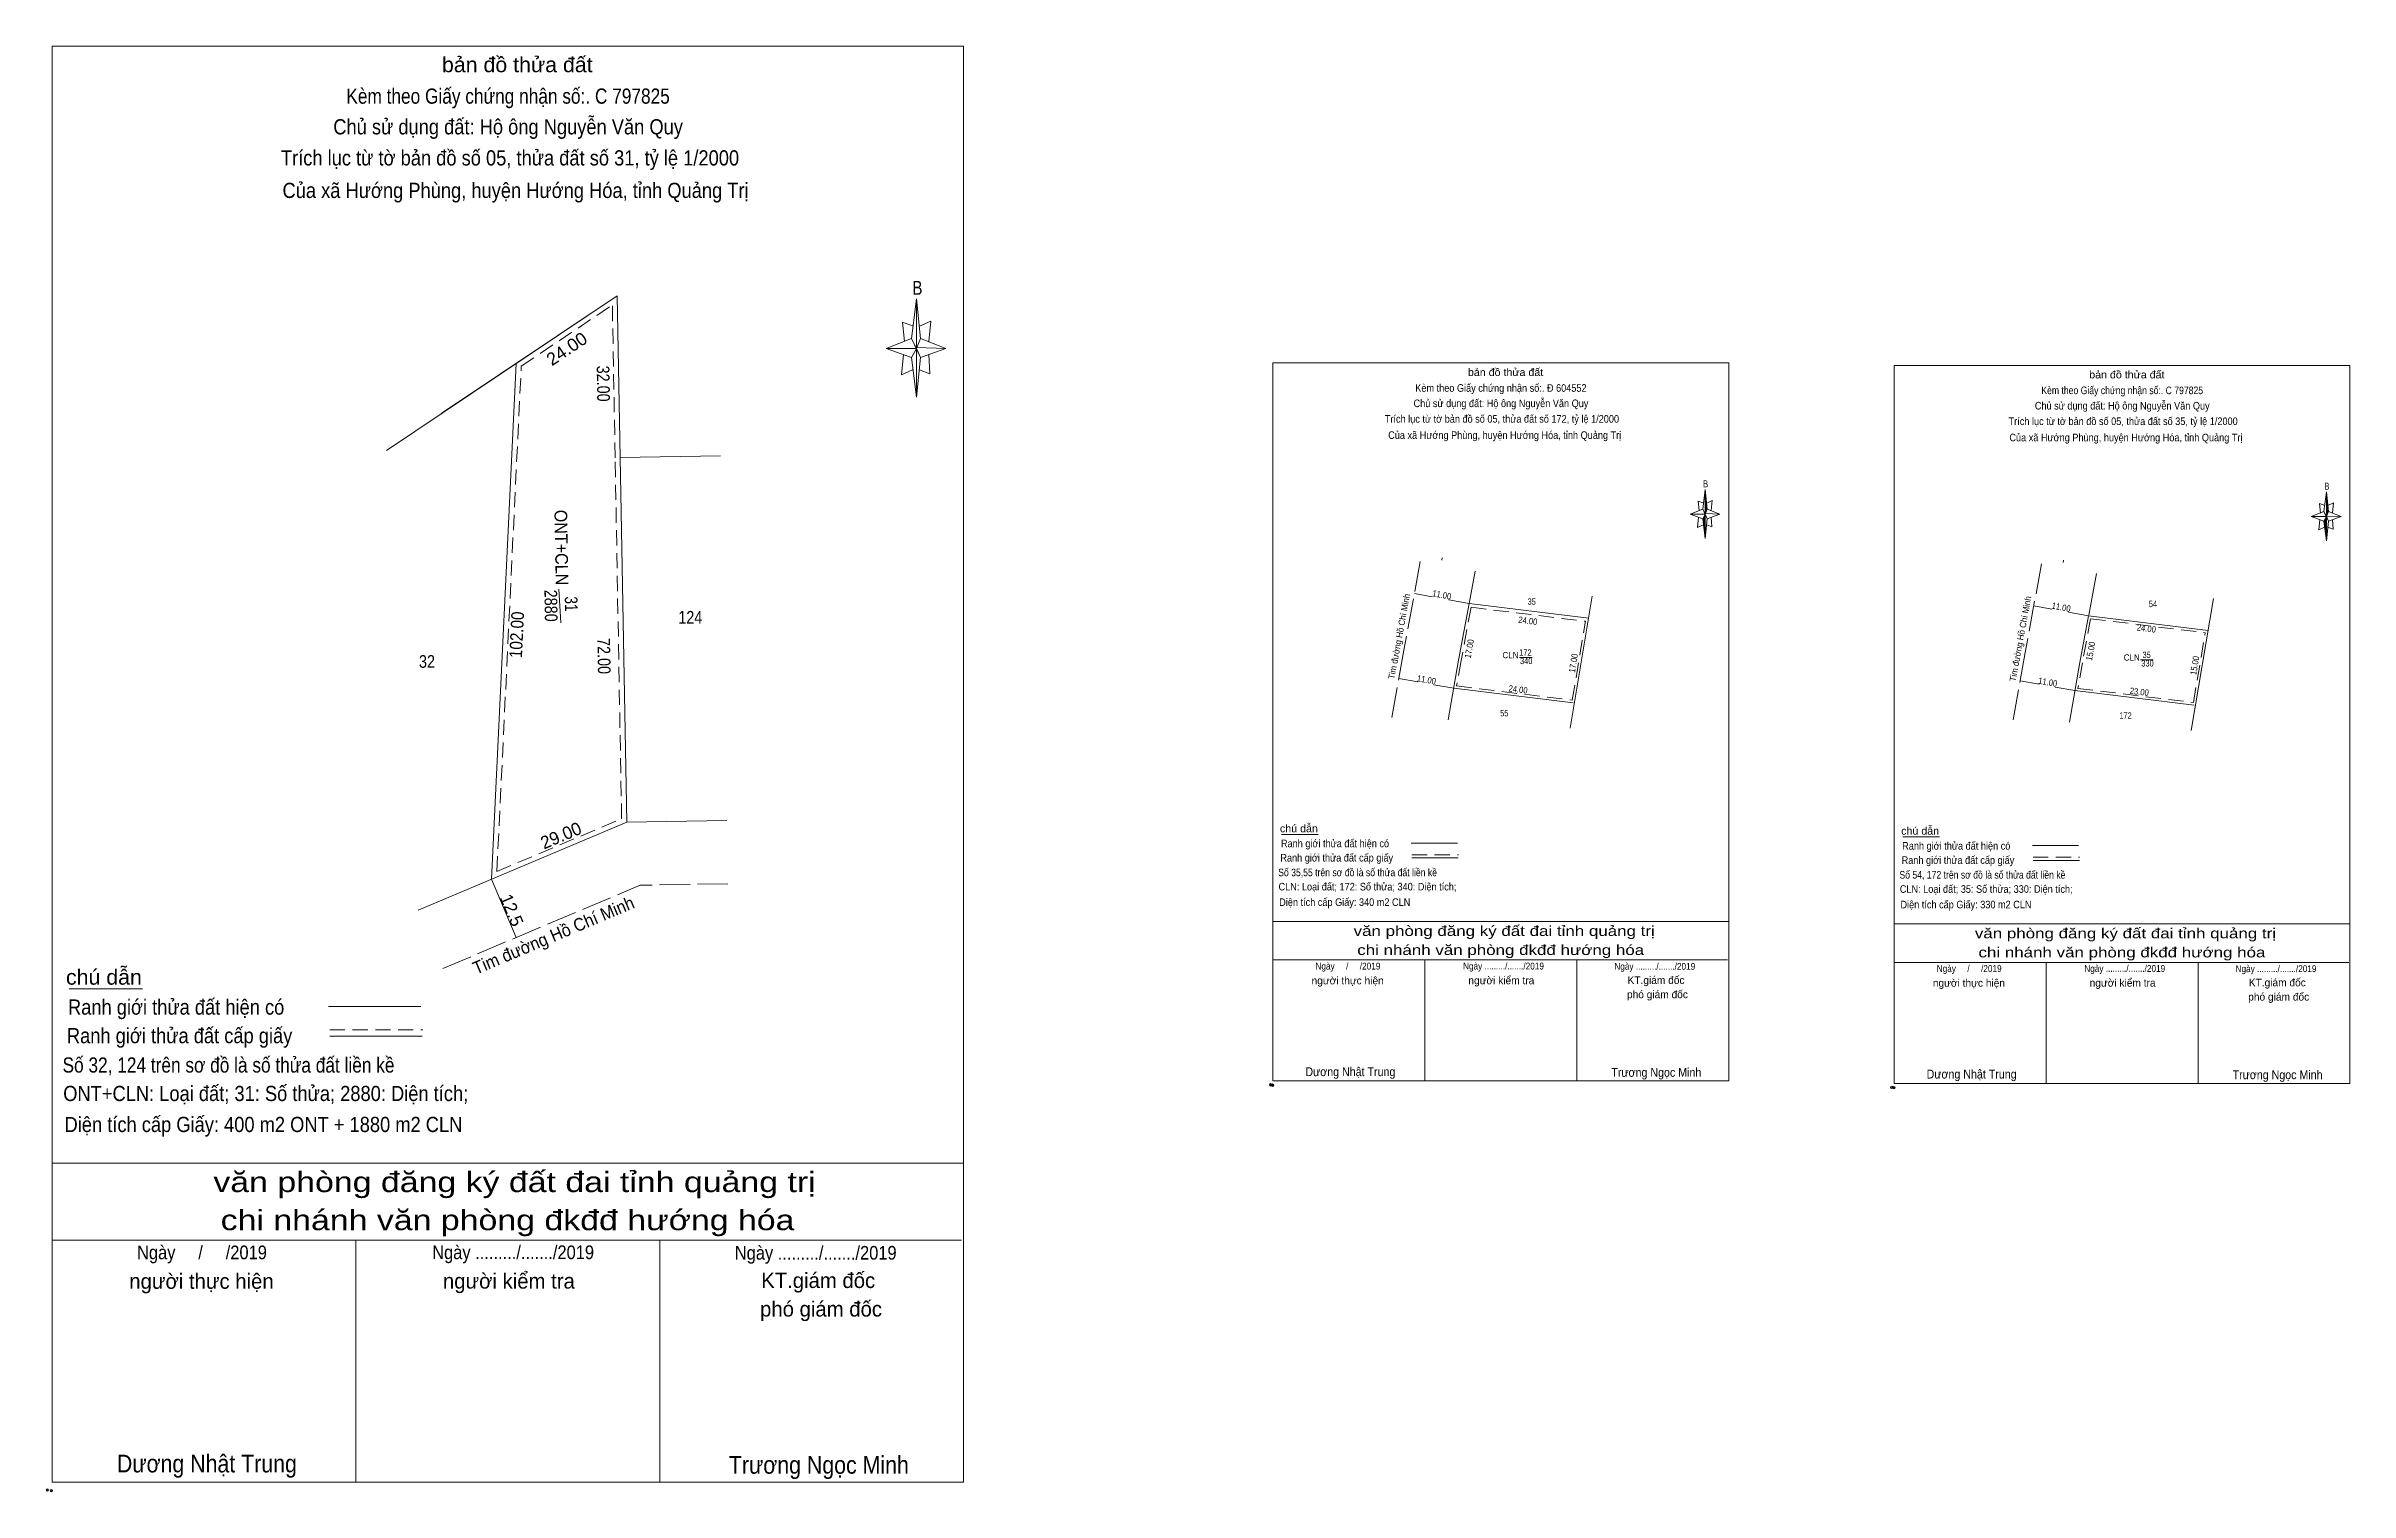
# Model space of a CAD drawing. Header units: metres. Extents: x 535567 to 536670, y 1851128 to 1851699.
# Drawn here: x 536215.4 to 536670.4, y 1851305.2 to 1851590.7 of the extents above; entities that cross this region are included whole.
import ezdxf
from ezdxf.enums import TextEntityAlignment as Align

# ---------------------------------------------------------------- set-up
doc = ezdxf.new("R2010")
doc.units = ezdxf.units.M
doc.header["$PDMODE"] = 32
doc.header["$PDSIZE"] = 0.5
doc.linetypes.add('LONG_DASHED', pattern=[7.5, 6, -1.5])
doc.linetypes.add('MEDIUM_DASHED', pattern=[4.5, 3, -1.5])
for name, color, linetype, lineweight in [('10', 7, 'Continuous', 13), ('17', 7, 'Continuous', 13), ('22', 7, 'Continuous', 13), ('23', 7, 'Continuous', 13), ('42', 7, 'Continuous', 13), ('5', 7, 'Continuous', 13), ('6', 7, 'Continuous', 13)]:
    doc.layers.add(name, color=color, linetype=linetype, lineweight=lineweight)

msp = doc.modelspace()

# ---------------------------------------------------------------- texts
at = {"layer": '42'}
for s, height, rotation, width, p in [('24.00', 2.5, 33.841, 1.05, (536318.949, 1851529.887)), ('32.00', 2.5, 271.039, 0.85, (536324.216, 1851524.028)), ('ONT+CLN', 2.5, 271.027, 0.95, (536315.943, 1851491.662)), ('2880', 2.5, 271.027, 0.85, (536313.888, 1851480.172)), ('31', 2.5, 271.027, 0.8, (536317.886, 1851480.522)), ('Tim đường Hồ Chí Minh', 1.25, 79.491, 0.95, (536483.264, 1851474.026)), ('11.00', 1.25, 349.467, 0.9, (536490.961, 1851481.727)), ('Tim đường Hồ Chí Minh', 1.25, 79.491, 0.95, (536605.964, 1851473.556)), ('102.00', 2.5, 87.241, 0.9, (536309.607, 1851474.39)), ('24.00', 1.25, 353, 0.9, (536507.989, 1851476.609)), ('11.00', 1.25, 349.467, 0.9, (536613.291, 1851479.297)), ('24.00', 1.25, 353, 0.9, (536630.159, 1851475.079)), ('72.00', 2.5, 271.027, 0.85, (536324.355, 1851470.227)), ('17.00', 1.25, 79.482, 0.9, (536497.123, 1851471.581)), ('15.00', 1.25, 79.482, 0.9, (536619.823, 1851471.111)), ('17.00', 1.25, 80.452, 0.9, (536517.679, 1851468.756)), ('15.00', 1.25, 80.452, 0.9, (536640.379, 1851468.286)), ('11.00', 1.25, 349.998, 0.9, (536487.936, 1851464.956)), ('24.00', 1.25, 353.013, 0.9, (536506.059, 1851463.05)), ('11.00', 1.25, 349.998, 0.9, (536610.636, 1851464.486)), ('23.00', 1.25, 353.013, 0.9, (536628.759, 1851462.58)), ('Tim đường Hồ Chí Minh', 2.5, 22.863, 0.95, (536316.109, 1851413.943))]:
    msp.add_text(s, height=height, rotation=rotation, dxfattribs=dict(at, width=width)).set_placement(p, align=Align.CENTER)
for s, height, width, p in [('35', 1.25, 0.8, (536508.83, 1851480.38)), ('54', 1.25, 0.85, (536631.525, 1851479.91)), ('124', 2.5, 0.85, (536342.645, 1851476.65)), ('32', 2.5, 0.85, (536290.64, 1851467.93)), ('CLN', 1.25, 0.95, (536504.645, 1851469.81)), ('172', 1.25, 0.85, (536507.575, 1851470.34)), ('340', 1.25, 0.85, (536507.75, 1851468.66)), ('CLN', 1.25, 0.95, (536627.345, 1851469.34)), ('330', 1.25, 0.85, (536630.45, 1851468.19)), ('35', 1.25, 0.8, (536630.28, 1851469.87)), ('55', 1.25, 0.8, (536503.41, 1851458.34)), ('172', 1.25, 0.85, (536626.105, 1851457.87))]:
    msp.add_text(s, height=height, dxfattribs=dict(at, width=width)).set_placement(p, align=Align.CENTER)
for s, rotation, p in [('29.00', 22.867, (536317.589, 1851433.665)), ('12.5', 292.874, (536306.23, 1851419.586))]:
    msp.add_text(s, height=2.5, rotation=rotation, dxfattribs=at).set_placement(p, align=Align.CENTER)
at = {"layer": '5'}
for s, height, width, p in [('bản đồ thửa đất', 3, 1.05, (536308.48, 1851585.55)), ('Kèm theo Giấy chứng nhận số:. C 797825', 3, 0.85, (536306.655, 1851579.33)), ('Chủ sử dụng đất: Hộ ông Nguyễn Văn Quy', 3, 0.9, (536306.665, 1851573.27)), ('Trích lục từ tờ bản đồ số 05, thửa đất số 31, tỷ lệ 1/2000 ', 3, 0.9, (536307.54, 1851567.13)), ('Của xã Hướng Phùng, huyện Hướng Hóa, tỉnh Quảng Trị', 3, 0.9, (536308.135, 1851560.71)), ('B', 2.755, 0.8, (536387.505, 1851541.59)), ('bản đồ thửa đất', 1.5, 1.05, (536503.67, 1851525.55)), ('bản đồ thửa đất', 1.5, 1.05, (536626.37, 1851525.08)), ('Kèm theo Giấy chứng nhận số:. Đ 604552', 1.5, 0.9, (536502.75, 1851522.44)), ('Kèm theo Giấy chứng nhận số:. C 797825', 1.5, 0.85, (536625.455, 1851521.97)), ('Trích lục từ tờ bản đồ số 05, thửa đất số 172, tỷ lệ 1/2000 ', 1.5, 0.9, (536503.2, 1851516.34)), ('Chủ sử dụng đất: Hộ ông Nguyễn Văn Quy', 1.5, 0.9, (536502.76, 1851519.41)), ('Trích lục từ tờ bản đồ số 05, thửa đất số 35, tỷ lệ 1/2000 ', 1.5, 0.9, (536625.895, 1851515.87)), ('Chủ sử dụng đất: Hộ ông Nguyễn Văn Quy', 1.5, 0.9, (536625.46, 1851518.94)), ('Của xã Hướng Phùng, huyện Hướng Hóa, tỉnh Quảng Trị', 1.5, 0.9, (536503.495, 1851513.13)), ('Của xã Hướng Phùng, huyện Hướng Hóa, tỉnh Quảng Trị', 1.5, 0.9, (536626.195, 1851512.66)), ('B', 1.378, 0.8, (536543.18, 1851503.57)), ('B', 1.378, 0.8, (536665.88, 1851503.1)), ('văn phòng đăng ký đất đai tỉnh quảng trị', 2, 1.25, (536503.395, 1851414.97)), ('chi nhánh văn phòng đkđđ hướng hóa', 2, 1.25, (536502.705, 1851411.21)), ('văn phòng đăng ký đất đai tỉnh quảng trị', 2, 1.25, (536626.095, 1851414.5)), ('chi nhánh văn phòng đkđđ hướng hóa', 2, 1.25, (536625.405, 1851410.74)), ('Ngày     /     /2019', 1.35, 0.9, (536472.53, 1851408.34)), ('Ngày ........./......./2019', 1.35, 0.9, (536503.255, 1851408.35)), ('Ngày ........./......./2019', 1.35, 0.9, (536533.135, 1851408.3)), ('Ngày     /     /2019', 1.35, 0.9, (536595.23, 1851407.87)), ('Ngày ........./......./2019', 1.35, 0.9, (536625.955, 1851407.88)), ('Ngày ........./......./2019', 1.35, 0.9, (536655.835, 1851407.83)), ('Dương Nhật Trung', 1.75, 0.9, (536473.015, 1851387.29)), ('Trương Ngọc Minh', 1.75, 0.9, (536533.445, 1851387.16)), ('Dương Nhật Trung', 1.75, 0.9, (536595.715, 1851386.82)), ('Trương Ngọc Minh', 1.75, 0.9, (536656.145, 1851386.69)), ('văn phòng đăng ký đất đai tỉnh quảng trị', 4, 1.25, (536307.93, 1851364.39)), ('chi nhánh văn phòng đkđđ hướng hóa', 4, 1.25, (536306.555, 1851356.87)), ('Ngày     /     /2019', 2.7, 0.9, (536246.2, 1851351.13)), ('Ngày ........./......./2019', 2.7, 0.9, (536307.655, 1851351.15)), ('Ngày ........./......./2019', 2.7, 0.9, (536367.415, 1851351.05)), ('Dương Nhật Trung', 3.5, 0.9, (536247.17, 1851309.03)), ('Trương Ngọc Minh', 3.5, 0.9, (536368.04, 1851308.77))]:
    msp.add_text(s, height=height, dxfattribs=dict(at, width=width)).set_placement(p, align=Align.CENTER)
for s, height, p in [('người thực hiện', 1.5, (536472.48, 1851405.42)), ('người kiểm tra', 1.5, (536502.835, 1851405.44)), (' phó giám đốc', 1.5, (536533.385, 1851402.68)), ('KT.giám đốc', 1.5, (536533.385, 1851405.5)), ('người thực hiện', 1.5, (536595.18, 1851404.95)), ('người kiểm tra', 1.5, (536625.535, 1851404.97)), (' phó giám đốc', 1.5, (536656.085, 1851402.21)), ('KT.giám đốc', 1.5, (536656.085, 1851405.03)), ('người thực hiện', 3, (536246.105, 1851345.29)), ('người kiểm tra', 3, (536306.815, 1851345.33)), ('KT.giám đốc', 3, (536367.905, 1851345.45)), (' phó giám đốc', 3, (536367.91, 1851339.81))]:
    msp.add_text(s, height=height, dxfattribs=at).set_placement(p, align=Align.CENTER)
at = {"layer": '6'}
for s, height, width, p in [('chú dẫn', 1.5, 1.05, (536459.1, 1851435.45)), ('chú dẫn', 1.5, 1.05, (536581.8, 1851434.98)), ('Ranh giới thửa đất cấp giấy', 1.5, 0.9, (536459.19, 1851429.67)), ('Ranh giới thửa đất hiện có ', 1.5, 0.9, (536459.3, 1851432.49)), ('Ranh giới thửa đất hiện có ', 1.5, 0.9, (536582, 1851432.02)), ('Số 35,55 trên sơ đồ là số thửa đất liền kề', 1.5, 0.85, (536458.76, 1851426.77)), ('Số 54, 172 trên sơ đồ là số thửa đất liền kề', 1.5, 0.85, (536581.46, 1851426.3)), ('Ranh giới thửa đất cấp giấy', 1.5, 0.9, (536581.89, 1851429.2)), ('CLN: Loại đất; 172: Số thửa; 340: Diện tích;', 1.5, 0.9, (536458.83, 1851423.96)), ('Diện tích cấp Giấy: 340 m2 CLN', 1.5, 0.9, (536458.96, 1851420.9)), ('CLN: Loại đất; 35: Số thửa; 330: Diện tích;', 1.5, 0.9, (536581.53, 1851423.49)), ('Diện tích cấp Giấy: 330 m2 CLN', 1.5, 0.9, (536581.66, 1851420.43)), ('chú dẫn', 3, 1.05, (536219.34, 1851405.35)), ('Ranh giới thửa đất hiện có ', 3, 0.9, (536219.74, 1851399.43)), ('Ranh giới thửa đất cấp giấy', 3, 0.9, (536219.52, 1851393.79)), ('Số 32, 124 trên sơ đồ là số thửa đất liền kề', 3, 0.85, (536218.66, 1851387.99)), ('ONT+CLN: Loại đất; 31: Số thửa; 2880: Diện tích;', 3, 0.9, (536218.8, 1851382.37)), ('Diện tích cấp Giấy: 400 m2 ONT + 1880 m2 CLN', 3, 0.9, (536219.06, 1851376.25))]:
    msp.add_text(s, height=height, dxfattribs=dict(at, width=width)).set_placement(p)

# ---------------------------------------------------------------- hatches: boundary and pattern name
at = {"layer": '5'}
for points in [[(536543.1, 1851503.17), (536543.5, 1851499.27), (536543.1, 1851498.27)], [(536665.8, 1851502.7), (536666.2, 1851498.8), (536665.8, 1851497.8)], [(536543.1, 1851498.27), (536543.1, 1851493.47), (536542.6, 1851497.37)], [(536665.8, 1851497.8), (536665.8, 1851493), (536665.3, 1851496.9)]]:
    msp.add_hatch(color=256, dxfattribs=at).paths.add_polyline_path(points)

# ---------------------------------------------------------------- linework, layer by layer
at = {"layer": '10'}
for p, q in [((536493.42, 1851463.9), (536517, 1851461.01)), ((536616.12, 1851463.43), (536639.7, 1851460.54))]:
    msp.add_line(p, q, dxfattribs=at)
at = {"layer": '10', "linetype": 'MEDIUM_DASHED'}
for p, q in [((536494, 1851464.34), (536516.83, 1851461.54)), ((536616.7, 1851463.87), (536639.53, 1851461.07))]:
    msp.add_line(p, q, dxfattribs=at)
at = {"layer": '17'}
for p, q in [((536459.41, 1851435.04), (536466.65, 1851435.04)), ((536582.11, 1851434.57), (536589.35, 1851434.57)), ((536219.96, 1851404.53), (536234.44, 1851404.53))]:
    msp.add_line(p, q, dxfattribs=at)
at = {"layer": '22'}
for p, q in [((536497.66, 1851487), (536496.48, 1851480.62)), ((536620.36, 1851486.53), (536618.84, 1851478.32))]:
    msp.add_line(p, q, dxfattribs=at)
at = {"layer": '22', "linetype": 'LONG_DASHED'}
for points in [[(536486.83, 1851488.93), (536483.58, 1851471.41), (536481.23, 1851458.12)], [(536609.53, 1851488.46), (536606.28, 1851470.94), (536603.93, 1851457.65)]]:
    msp.add_lwpolyline(points, dxfattribs=at)
at = {"layer": '22'}
for points in [[(536496.48, 1851480.62), (536494.4, 1851469.45), (536492.32, 1851457.66)], [(536618.81, 1851478.19), (536617.1, 1851468.98), (536615.02, 1851457.19)]]:
    msp.add_lwpolyline(points, dxfattribs=at)
at = {"layer": '22', "linetype": 'MEDIUM_DASHED'}
for points in [[(536496.84, 1851479.89), (536494.89, 1851469.36), (536494, 1851464.34)], [(536619.21, 1851477.63), (536617.59, 1851468.89), (536616.7, 1851463.87)]]:
    msp.add_lwpolyline(points, dxfattribs=at)
at = {"layer": '23'}
for p, q in [((536491.17, 1851489.64), (536491.1, 1851489.2)), ((536613.87, 1851489.17), (536613.8, 1851488.73))]:
    msp.add_line(p, q, dxfattribs=at)
at = {"layer": '42'}
for p, q in [((536282.62, 1851510.83), (536328.23, 1851541.41)), ((536293.47, 1851518.12), (536328.22, 1851541.42)), ((536328.8, 1851509.43), (536328.22, 1851541.42)), ((536303.37, 1851426.17), (536308.28, 1851528.05)), ((536348.58, 1851509.78), (536328.8, 1851509.43)), ((536316.7, 1851483.46), (536317.05, 1851476.81)), ((536485.67, 1851482.63), (536489.2, 1851481.97)), ((536492.49, 1851481.36), (536496.48, 1851480.62)), ((536516.4, 1851455.99), (536520.79, 1851482.09)), ((536639.1, 1851455.52), (536643.49, 1851481.62)), ((536496.48, 1851480.62), (536520.1, 1851477.72)), ((536608, 1851480.2), (536611.53, 1851479.54)), ((536614.82, 1851478.93), (536618.81, 1851478.19)), ((536618.81, 1851478.19), (536642.43, 1851475.29)), ((536506.4, 1851469.99), (536508.89, 1851469.99)), ((536629.1, 1851469.52), (536631.59, 1851469.52)), ((536482.59, 1851465.81), (536486.36, 1851465.15)), ((536489.52, 1851464.59), (536493.42, 1851463.9)), ((536605.29, 1851465.34), (536609.06, 1851464.68)), ((536612.22, 1851464.12), (536616.12, 1851463.43)), ((536349.87, 1851437.79), (536330.09, 1851437.44)), ((536308.23, 1851414.65), (536303.37, 1851426.17))]:
    msp.add_line(p, q, dxfattribs=at)
at = {"layer": '42', "linetype": 'MEDIUM_DASHED'}
for p, q in [((536309.26, 1851527.5), (536327.25, 1851539.57)), ((536327.8, 1851509.41), (536327.25, 1851539.57)), ((536304.45, 1851427.71), (536309.26, 1851527.5)), ((536329.08, 1851438.1), (536327.8, 1851509.41)), ((536496.84, 1851479.89), (536519.45, 1851477.11)), ((536516.83, 1851461.54), (536519.45, 1851477.11)), ((536619.21, 1851477.63), (536641.85, 1851474.85)), ((536639.53, 1851461.07), (536641.85, 1851474.85)), ((536304.45, 1851427.71), (536329.08, 1851438.1))]:
    msp.add_line(p, q, dxfattribs=at)
at = {"layer": '42', "linetype": 'LONG_DASHED'}
for p in [(536293.74, 1851408.54), (536350.09, 1851425.29)]:
    msp.add_line(p, (536332.73, 1851424.98), dxfattribs=at)
at = {"layer": '42'}
msp.add_lwpolyline([(536288.88, 1851420.06), (536330.09, 1851437.44), (536328.8, 1851509.43)], dxfattribs=at)
at = {"layer": '5'}
for p, q in [((536386.34, 1851532.99), (536387.34, 1851540.79)), ((536386.34, 1851529.19), (536381.34, 1851530.99)), ((536388.14, 1851532.99), (536393.14, 1851530.99)), ((536388.14, 1851529.19), (536387.34, 1851521.39)), ((536389.94, 1851525.99), (536387.94, 1851526.79)), ((536389.74, 1851529.79), (536389.94, 1851525.99)), ((536542.6, 1851499.27), (536543.1, 1851503.17)), ((536543.5, 1851499.27), (536546, 1851498.27)), ((536665.3, 1851498.8), (536665.8, 1851502.7)), ((536542.6, 1851497.37), (536540.1, 1851498.27)), ((536543.5, 1851497.37), (536543.1, 1851493.47)), ((536544.4, 1851495.77), (536543.4, 1851496.17)), ((536544.3, 1851497.67), (536544.4, 1851495.77)), ((536665.3, 1851496.9), (536662.8, 1851497.8)), ((536666.2, 1851496.9), (536665.8, 1851493)), ((536667.1, 1851495.3), (536666.1, 1851495.7)), ((536666.2, 1851498.8), (536668.7, 1851497.8)), ((536667, 1851497.2), (536667.1, 1851495.3)), ((536457.73, 1851417.83), (536547.73, 1851417.83)), ((536580.43, 1851417.36), (536670.43, 1851417.36)), ((536457.73, 1851410.23), (536547.53, 1851410.23)), ((536457.73, 1851410.23), (536547.53, 1851410.23)), ((536457.73, 1851410.23), (536547.53, 1851410.23)), ((536487.73, 1851386.33), (536487.73, 1851410.23)), ((536517.73, 1851386.33), (536517.73, 1851410.23)), ((536580.43, 1851409.76), (536670.23, 1851409.76)), ((536580.43, 1851409.76), (536670.23, 1851409.76)), ((536580.43, 1851409.76), (536670.23, 1851409.76)), ((536610.43, 1851385.86), (536610.43, 1851409.76)), ((536640.43, 1851385.86), (536640.43, 1851409.76)), ((536216.6, 1851370.11), (536396.6, 1851370.11)), ((536216.6, 1851354.91), (536396.2, 1851354.91)), ((536216.6, 1851354.91), (536396.2, 1851354.91)), ((536216.6, 1851354.91), (536396.2, 1851354.91)), ((536276.6, 1851307.11), (536276.6, 1851354.91)), ((536336.6, 1851307.11), (536336.6, 1851354.91))]:
    msp.add_line(p, q, dxfattribs=at)
for points in [[(536216.6, 1851590.71), (536396.6, 1851590.71), (536396.6, 1851307.11), (536216.6, 1851307.11)], [(536387.34, 1851540.79), (536388.14, 1851532.99), (536387.34, 1851530.99)], [(536387.34, 1851530.99), (536381.34, 1851530.99), (536386.34, 1851532.99), (536388.14, 1851529.19), (536393.14, 1851530.99), (536387.34, 1851531.19)], [(536387.34, 1851530.99), (536387.34, 1851521.39), (536386.34, 1851529.19)], [(536457.73, 1851528.13), (536547.73, 1851528.13), (536547.73, 1851386.33), (536457.73, 1851386.33)], [(536580.43, 1851527.66), (536670.43, 1851527.66), (536670.43, 1851385.86), (536580.43, 1851385.86)], [(536543.1, 1851498.27), (536540.1, 1851498.27), (536542.6, 1851499.27), (536543.5, 1851497.37), (536546, 1851498.27), (536543.1, 1851498.37)], [(536543.1, 1851503.17), (536543.5, 1851499.27), (536543.1, 1851498.27)], [(536665.8, 1851502.7), (536666.2, 1851498.8), (536665.8, 1851497.8)], [(536543.1, 1851498.27), (536543.1, 1851493.47), (536542.6, 1851497.37)], [(536665.8, 1851497.8), (536662.8, 1851497.8), (536665.3, 1851498.8), (536666.2, 1851496.9), (536668.7, 1851497.8), (536665.8, 1851497.9)], [(536665.8, 1851497.8), (536665.8, 1851493), (536665.3, 1851496.9)]]:
    msp.add_lwpolyline(points, close=True, dxfattribs=at)
for points in [[(536386.74, 1851535.39), (536384.54, 1851536.19), (536384.94, 1851532.39)], [(536387.94, 1851535.39), (536390.14, 1851536.39), (536389.74, 1851532.39)], [(536387.34, 1851530.99), (536386.34, 1851532.99), (536381.34, 1851530.99)], [(536387.34, 1851530.99), (536388.14, 1851529.19), (536393.14, 1851530.99)], [(536384.74, 1851529.79), (536384.34, 1851525.79), (536386.54, 1851526.79)], [(536543.1, 1851498.27), (536542.6, 1851499.27), (536540.1, 1851498.27)], [(536542.8, 1851500.47), (536541.7, 1851500.87), (536541.9, 1851498.97)], [(536543.4, 1851500.47), (536544.5, 1851500.97), (536544.3, 1851498.97)], [(536665.5, 1851500), (536664.4, 1851500.4), (536664.6, 1851498.5)], [(536666.1, 1851500), (536667.2, 1851500.5), (536667, 1851498.5)], [(536541.8, 1851497.67), (536541.6, 1851495.67), (536542.7, 1851496.17)], [(536543.1, 1851498.27), (536543.5, 1851497.37), (536546, 1851498.27)], [(536665.8, 1851497.8), (536665.3, 1851498.8), (536662.8, 1851497.8)], [(536664.5, 1851497.2), (536664.3, 1851495.2), (536665.4, 1851495.7)], [(536665.8, 1851497.8), (536666.2, 1851496.9), (536668.7, 1851497.8)], [(536547.73, 1851386.33), (536457.73, 1851386.33), (536457.73, 1851410.23)], [(536670.43, 1851385.86), (536580.43, 1851385.86), (536580.43, 1851409.76)], [(536396.6, 1851307.11), (536216.6, 1851307.11), (536216.6, 1851354.91)]]:
    msp.add_lwpolyline(points, dxfattribs=at)
for p in [(536457.26, 1851385.56), (536457.66, 1851385.49), (536579.96, 1851385.09), (536580.36, 1851385.02), (536215.66, 1851305.57), (536216.46, 1851305.43)]:
    msp.add_point(p, dxfattribs=at)
at = {"layer": '6'}
for p, q in [((536485.01, 1851433.3), (536494.15, 1851433.3)), ((536607.71, 1851432.83), (536616.85, 1851432.83)), ((536485.15, 1851430.37), (536494.29, 1851430.37)), ((536607.85, 1851429.9), (536616.99, 1851429.9)), ((536271.16, 1851401.05), (536289.44, 1851401.05)), ((536271.44, 1851395.19), (536289.72, 1851395.19))]:
    msp.add_line(p, q, dxfattribs=at)
at = {"layer": '6', "linetype": 'MEDIUM_DASHED'}
for p, q in [((536485.15, 1851430.99), (536494.35, 1851430.99)), ((536607.85, 1851430.52), (536617.05, 1851430.52)), ((536271.44, 1851396.43), (536289.84, 1851396.43))]:
    msp.add_line(p, q, dxfattribs=at)

msp.set_redraw_order([(e.dxf.handle, doc.entitydb.next_handle()) for e in msp.query("TEXT MTEXT ATTDEF DIMENSION ARC_DIMENSION")])  # texts and dimensions are drawn at this point

doc.saveas('drawing.dxf')
